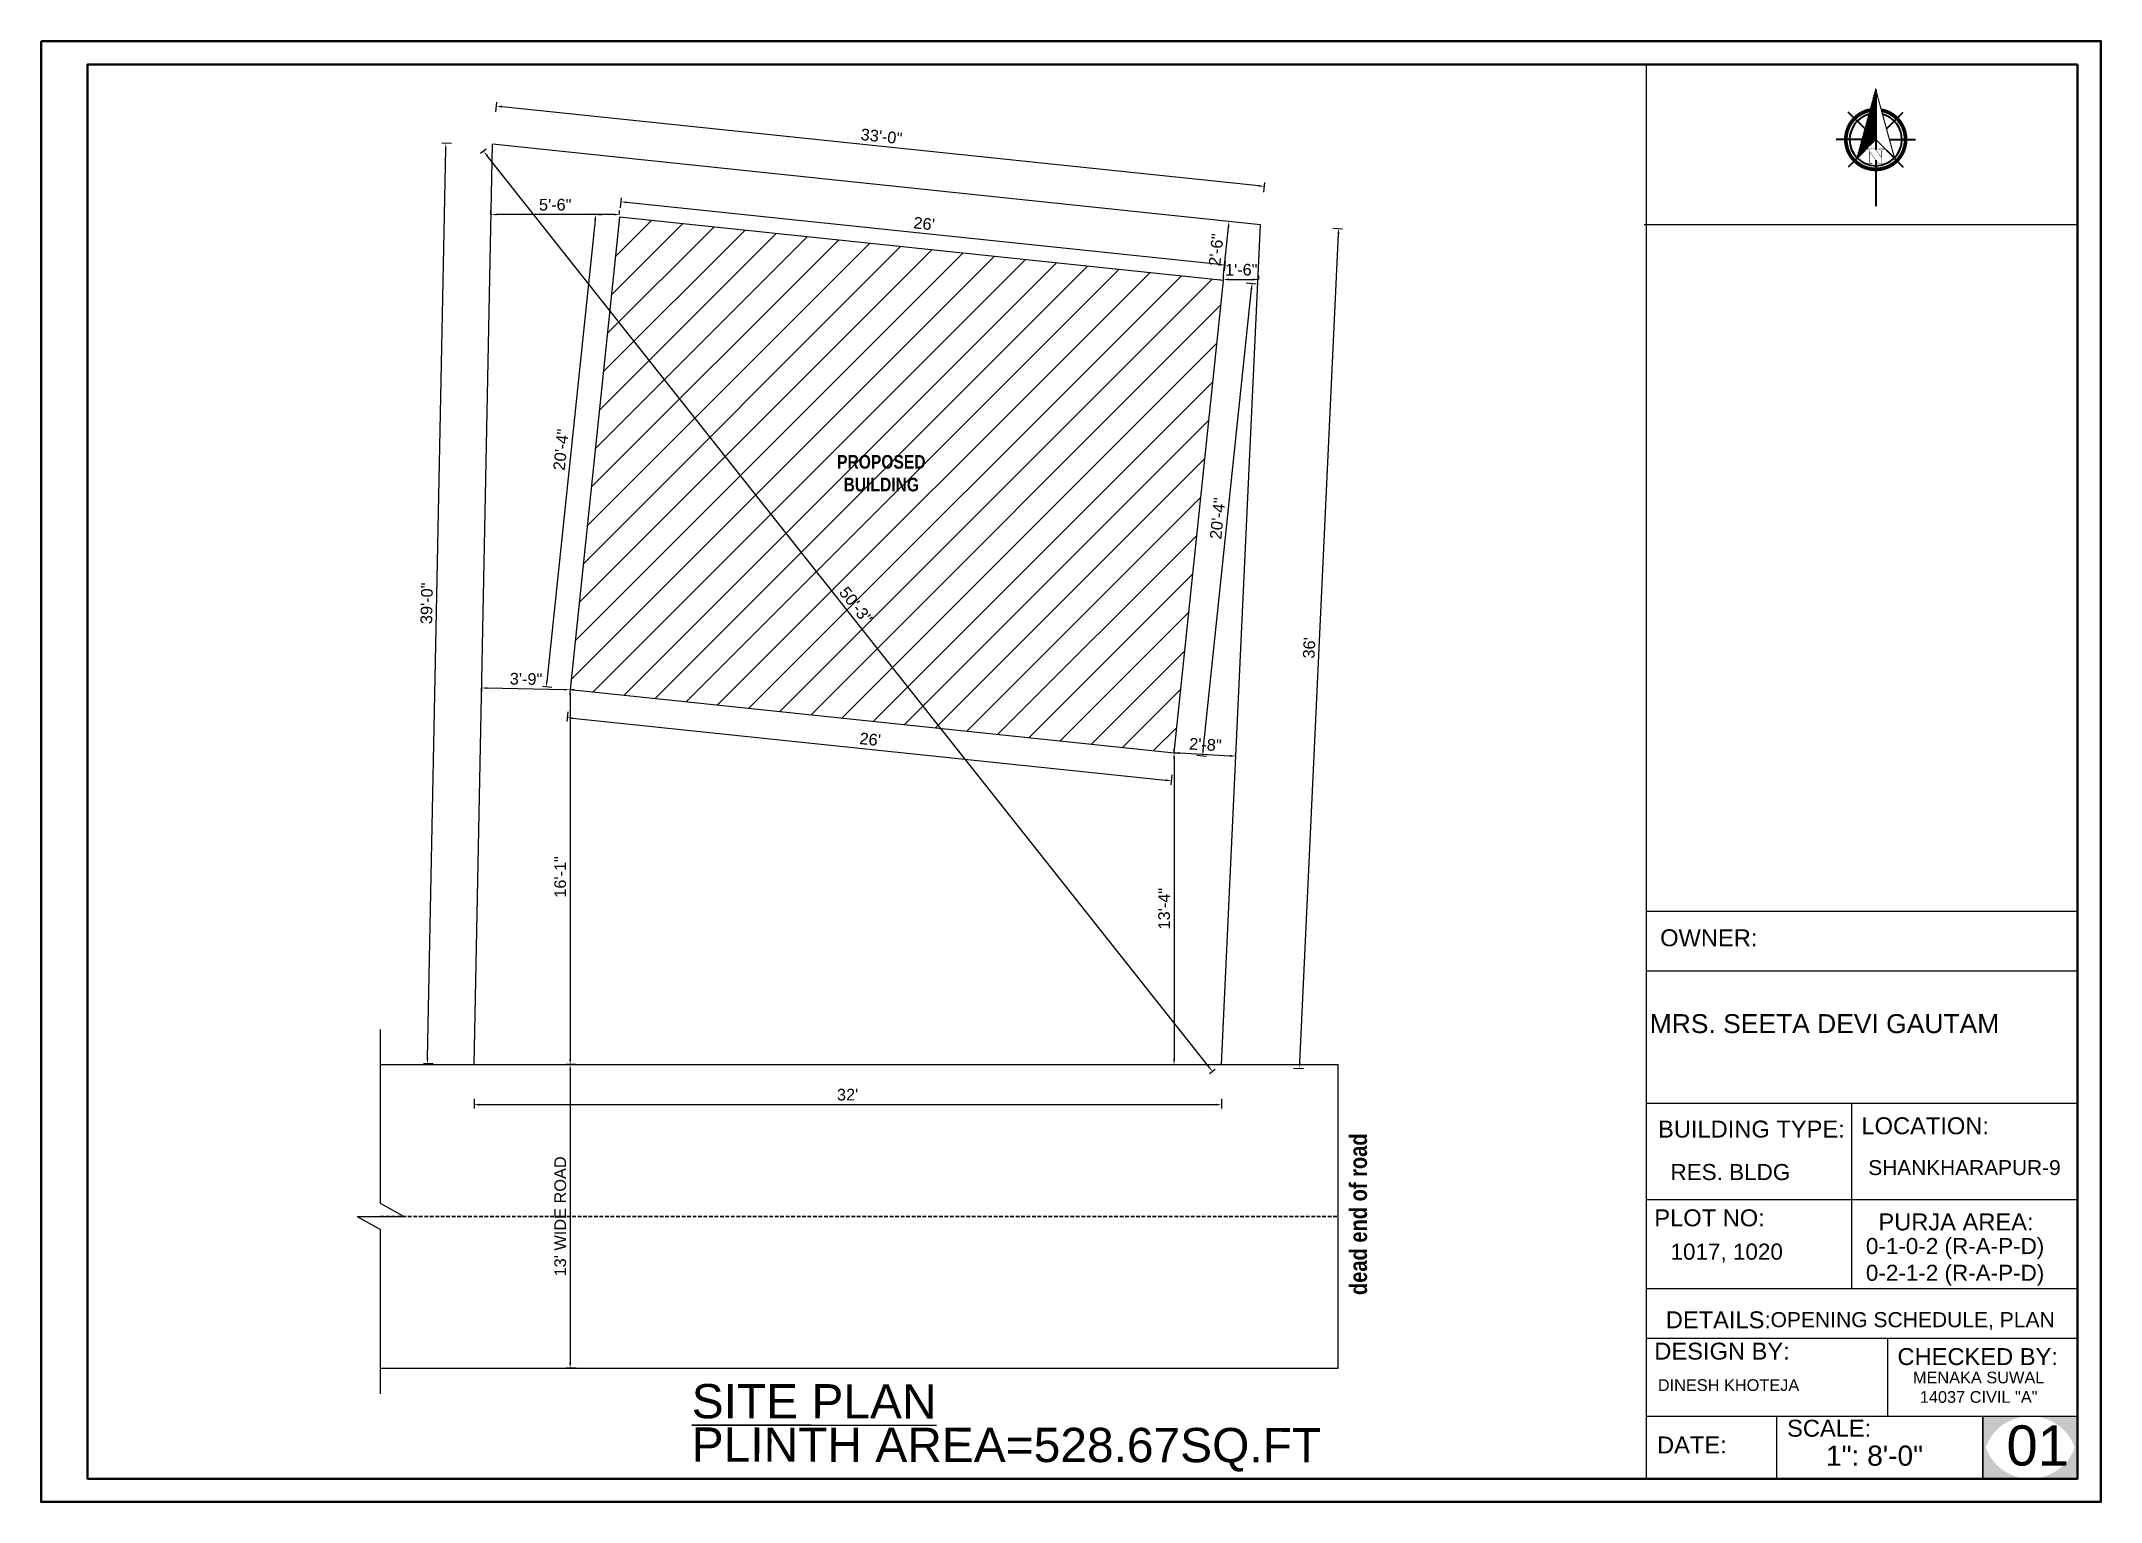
# Model space of a CAD drawing. Header units: inches. Extents: x 100101 to 119806, y -2288 to 8641.
# Drawn here: x 116282 to 117340, y 3458 to 4208 of the extents above; entities that cross this region are included whole.
import ezdxf

# ---------------------------------------------------------------- set-up
doc = ezdxf.new("R2010")
doc.units = ezdxf.units.IN
doc.header["$LTSCALE"] = 0.5
doc.header["$MEASUREMENT"] = 0
doc.header["$PDMODE"] = 66
doc.linetypes.add('DASHED2', pattern=[0.375, 0.25, -0.125])
for name, color, linetype, lineweight in [('Dimention', 5, 'Continuous', 20), ('door', 202, 'Continuous', 5), ('Siteplan', 7, 'Continuous', 30), ('steps', 253, 'Continuous', 20), ('TEXT', 220, 'Continuous', 9), ('WALL - A', 1, 'Continuous', 40)]:
    doc.layers.add(name, color=color, linetype=linetype, lineweight=lineweight)
doc.layers.add('Normal Wall', color=7, linetype='Continuous', lineweight=35, true_color=0xffaf89)
doc.layers.add('Rear Wall', color=7, linetype='Continuous', lineweight=20, true_color=0xd4e480)
doc.layers.add('plan wall', color=7, linetype='Continuous')
doc.layers.add('REBARS', color=5, linetype='Continuous')
doc.styles.add('Lettring Text', font='arial.ttf')
doc.styles.get("Standard").update_dxf_attribs({"font": 'arial.ttf'})
doc.styles.add('SwissBT', font='swiss.ttf', dxfattribs={"height": 12})
doc.dimstyles.new('Copy of Standard', dxfattribs={"dimtxt": 6, "dimasz": 2.875, "dimexe": 2, "dimexo": 4, "dimgap": 2, "dimtad": 1, "dimdec": 0, "dimrnd": 1, "dimzin": 0, "dimdsep": 46, "dimlunit": 4, "dimtxsty": 'Lettring Text', "dimcen": 0.1, "dimclrd": 7, "dimclre": 7, "dimclrt": 7, "dimazin": 0, "dimtfac": 0.645, "dimtdec": 0, "dimtmove": 1, "dimatfit": 0, "dimfxl": 3, "dimfxlon": 1, "dimtfillclr": 256, "dimtolj": 1, "dimtzin": 0, "dimlwd": -1, "dimlwe": -1, "dimarcsym": 2})

msp = doc.modelspace()

# ---------------------------------------------------------------- texts
at = {"color": 0}
for s, p in [('OWNER:', (117113.4, 3743.2)), ('LOCATION:', (117216.8, 3646.6))]:
    msp.add_text(s, height=8.7, dxfattribs=at).set_placement(p)
at = {"layer": 'plan wall', "ltscale": 3, "char_height": 17.612, "attachment_point": 7, "rotation": 359.9411}
for s, insert in [('{\\LSITE PLAN}', (116615.9, 3500.4)), ('PLINTH AREA=528.67SQ.FT', (116615.9, 3473.5))]:
    msp.add_mtext(s, dxfattribs=dict(at, insert=insert))
at = {"layer": 'steps', "color": 7, "ltscale": 0.3, "insert": (116713.3, 3995.6), "char_height": 7, "width": 55.268, "attachment_point": 2}
msp.add_mtext('{\\fTechnic|b1|i0|c2|p2;PROPOSED BUILDING}', dxfattribs=at)
at = {"layer": 'TEXT', "color": 0}
for s, height, p in [('OWNER:', 8.7, (117113.4, 3743.2)), ('LOCATION:', 8.7, (117216.8, 3646.6)), ('CHECKED BY:', 8.704, (117235.3, 3528)), ('CHECKED BY:', 8.704, (117235.3, 3528)), ('SCALE:', 8.7, (117178.6, 3491.2)), ('SCALE:', 8.7, (117178.6, 3491.2))]:
    msp.add_text(s, height=height, dxfattribs=at).set_placement(p)
at = {"layer": 'TEXT', "color": 0, "linetype": 'ByBlock', "style": 'SwissBT'}
for s, insert, char_height, width, attachment_point in [('MRS. SEETA DEVI GAUTAM', (117197.8, 3708.3), 9.72, 217.511, 2), ('OPENING SCHEDULE, PLAN', (117170.1, 3555.2), 7.74, 268.532, 1), ('MENAKA SUWAL\\P14037 CIVIL "A"', (117277, 3524.6), 6, 88.549, 2), ('DINESH KHOTEJA', (117112.2, 3520.7), 6, 201.528, 1)]:
    msp.add_mtext(s, dxfattribs=dict(at, insert=insert, char_height=char_height, width=width, attachment_point=attachment_point))
at = {"layer": 'TEXT', "color": 0, "attachment_point": 1}
for s, insert, char_height, width in [('BUILDING TYPE:', (117112.3, 3653.6), 8.704, 148.555), ('BUILDING TYPE:', (117112.3, 3653.6), 8.704, 148.555), ('PLOT NO: ', (117110.4, 3608), 8.7, 138.027), ('PLOT NO: ', (117110.4, 3608), 8.7, 138.027), ('PURJA AREA:', (117225.5, 3605.9), 8.704, 197.582), ('PURJA AREA:', (117225.5, 3605.9), 8.704, 197.582), ('DETAILS: ', (117116.3, 3555.6), 8.7, 138.027), ('DESIGN BY:', (117110.4, 3539.5), 8.7, 138.027), ('DESIGN BY:', (117110.4, 3539.5), 8.7, 138.027), ('DATE:', (117111.8, 3491.3), 8.7, 34.818)]:
    msp.add_mtext(s, dxfattribs=dict(at, insert=insert, char_height=char_height, width=width))
at = {"layer": 'TEXT', "insert": (116953.8, 3605.5), "char_height": 9, "attachment_point": 2, "rotation": 90}
msp.add_mtext('{\\fTechnic|b1|i0|c2|p2;dead end of road}', dxfattribs=at)
at = {"layer": 'TEXT', "color": 0, "style": 'SwissBT'}
for s, insert, char_height, width, attachment_point in [('RES. BLDG', (117118.7, 3631.3), 8.26, 163.214, 1), ('RES. BLDG', (117118.7, 3631.3), 8.26, 163.214, 1), ('1017, 1020', (117118.7, 3590.4), 8.26, 163.214, 1), ('0-1-0-2 (R-A-P-D)\\P0-2-1-2 (R-A-P-D)', (117264.9, 3593.3), 8.256, 163.214, 2), ('01', (117291.3, 3497), 20.64, 20.158, 1)]:
    msp.add_mtext(s, dxfattribs=dict(at, insert=insert, char_height=char_height, width=width, attachment_point=attachment_point))
at = {"layer": 'TEXT', "color": 0, "linetype": 'ByBlock', "insert": (117220.3, 3633.3), "char_height": 7.671, "attachment_point": 1}
msp.add_mtext_dynamic_manual_height_columns('SHANKHARAPUR-9', width=381.035, gutter_width=1.53, heights=[0], dxfattribs=at)
at = {"layer": 'TEXT', "color": 0, "ltscale": 0.5, "insert": (117198.6, 3486.6), "char_height": 10.32, "width": 127.534, "attachment_point": 1, "style": 'SwissBT'}
msp.add_mtext('1": 8\'-0"', dxfattribs=at)
msp.add_mtext('1": 8\'-0"', dxfattribs=at)

# ---------------------------------------------------------------- blocks, each defined once
blk = doc.blocks.new('*X736')
at = {"color": 0}
for p, q in [((145.96, -414.6), (147.62, -412.94)), ((146.16, -413.87), (147.62, -412.41)), ((146.36, -413.14), (147.62, -411.88)), ((146.55, -412.41), (147.62, -411.35)), ((146.75, -411.68), (147.62, -410.82)), ((146.95, -410.95), (147.62, -410.29)), ((147.15, -410.22), (147.62, -409.76)), ((147.35, -409.49), (147.62, -409.23)), ((147.55, -408.76), (147.62, -408.7)), ((143.76, -422.63), (147.62, -418.77)), ((143.96, -421.9), (147.62, -418.24)), ((144.16, -421.17), (147.62, -417.71)), ((144.36, -420.44), (147.62, -417.18)), ((144.56, -419.71), (147.62, -416.65)), ((144.76, -418.98), (147.62, -416.12)), ((144.96, -418.25), (147.62, -415.59)), ((145.16, -417.52), (147.62, -415.06)), ((145.36, -416.79), (147.62, -414.53)), ((145.56, -416.06), (147.62, -414)), ((145.76, -415.33), (147.62, -413.47)), ((142.76, -426.28), (147.62, -421.42)), ((142.96, -425.55), (147.62, -420.89)), ((143.16, -424.82), (147.62, -420.36)), ((143.36, -424.09), (147.62, -419.83)), ((143.56, -423.36), (147.62, -419.3))]:
    blk.add_line(p, q, dxfattribs=at)
blk = doc.blocks.new('NORTH_15')
for p, q in [((-2.87, 2.87), (-7.37, 7.37)), ((0, 3.66), (0, 10.62)), ((2.87, 2.87), (7.37, 7.37)), ((-13.37, 0), (2.72, 0)), ((5.49, 0), (17.83, 0)), ((-2.87, -2.87), (-7.37, -7.37)), ((0, -3.66), (0, -10.62)), ((2.87, -2.87), (7.37, -7.37))]:
    blk.add_line(p, q)
at = {"const_width": 1}
for points in [[(0, -8, 1), (0, 8, 0.359415), (-7.86, 1.52, 1)], [(-7.86, -1.52, 0.359415), (0, -8, 1)]]:
    blk.add_lwpolyline(points, format="xyb", dxfattribs=at)
for points, const_width in [([(4.96, -5.01), (-13.37, 0), (4.9, 5), (0, 0), (4.96, -5.01)], 0.3), ([(5.93, -1.55), (6, -1.55), (6.07, -1.54), (6.13, -1.53), (6.17, -1.52), (6.22, -1.51), (6.26, -1.49), (6.28, -1.47), (6.3, -1.45), (6.32, -1.42), (6.33, -1.39), (6.35, -1.34), (6.36, -1.29), (6.37, -1.23), (6.38, -1.16), (6.38, -1.08), (6.38, -1), (6.54, -1), (6.54, -2.34), (6.38, -2.34), (6.38, -2.3), (6.38, -2.23), (6.38, -2.16), (6.37, -2.09), (6.36, -2.04), (6.35, -1.99), (6.33, -1.95), (6.32, -1.91), (6.3, -1.88), (6.28, -1.86), (6.26, -1.83), (6.22, -1.81), (6.18, -1.8), (6.13, -1.78), (6.07, -1.77), (6.01, -1.76), (5.95, -1.76), (2.66, -1.76), (2.66, -2.34), (2.5, -2.34), (2.5, -0.16), (4.71, 1.44), (3.14, 1.44), (3.07, 1.44), (3, 1.43), (2.94, 1.42), (2.89, 1.41), (2.85, 1.4), (2.81, 1.38), (2.78, 1.36), (2.76, 1.34), (2.74, 1.31), (2.72, 1.27), (2.7, 1.22), (2.69, 1.17), (2.68, 1.11), (2.67, 1.04), (2.66, 0.97), (2.66, 0.89), (2.66, 0.87), (2.5, 0.87), (2.5, 2.21), (2.66, 2.21), (2.66, 2.17), (2.66, 2.09), (2.67, 2.03), (2.68, 1.97), (2.69, 1.91), (2.7, 1.86), (2.71, 1.82), (2.73, 1.78), (2.75, 1.76), (2.77, 1.74), (2.8, 1.72), (2.85, 1.7), (2.89, 1.68), (2.94, 1.67), (3, 1.66), (3.07, 1.66), (3.14, 1.66), (6.54, 1.66), (6.54, 0.75), (3.33, -1.55), (5.93, -1.55), (5.93, -1.55)], 0.1)]:
    blk.add_lwpolyline(points, dxfattribs=dict(const_width=const_width))
for start, end in [(90, 164.973), (270, 90), (195.027, 270)]:
    blk.add_arc((0, 0), 7, start, end)
at = {"rotation": 90}
blk.add_blockref('*X736', (-421.89, -147.62), dxfattribs=at)
blk = doc.blocks.new('A$C0BDB7EE9')
at = {"layer": 'Siteplan', "xscale": 2.999999999999779, "yscale": 2.999999999999779, "zscale": 2.999999999999779, "rotation": 247.8612575918487}
blk.add_blockref('NORTH_15', (20.2, 49.5), dxfattribs=at)
blk = doc.blocks.new('A$C327B4BBD')
at = {"layer": 'Dimention', "ltscale": 0.3, "xscale": 1.171875000000082, "yscale": 1.171875000000082, "zscale": 1.171875000000082, "rotation": 112.1387424081494}
blk.add_blockref('A$C0BDB7EE9', (16.1, 0), dxfattribs=at)
blk = doc.blocks.new('*D781')
at = {"layer": 'Defpoints', "color": 0, "ltscale": 0.5, "transparency": 16777216}
for p in [(116578.8, 4117.8), (116541.2, 3876.4), (116553.4, 3875.2)]:
    blk.add_point(p, dxfattribs=at)
at = {"layer": 'steps', "color": 7, "ltscale": 0.5, "transparency": 16777216}
for p, q in [((116566.3, 4116.3), (116541.5, 3879.3)), ((116569.6, 4118.8), (116564.6, 4119.3)), ((116544.1, 3876.1), (116539.2, 3876.6))]:
    blk.add_line(p, q, dxfattribs=at)
for points in [[(116565.8, 4116.3), (116566.8, 4116.2), (116566.6, 4119.1)], [(116541, 3879.3), (116541.9, 3879.2), (116541.2, 3876.4)]]:
    blk.add_solid(points, dxfattribs=at)
at = {"layer": 'steps', "color": 7, "ltscale": 0.5, "transparency": 16777216, "insert": (116548.8, 3998.3), "char_height": 6, "attachment_point": 5, "rotation": 84.0162, "style": 'Lettring Text'}
blk.add_mtext('\\A1;20\'-4"', dxfattribs=at)
blk = doc.blocks.new('*D782')
at = {"layer": 'Defpoints', "color": 0, "ltscale": 0.5, "transparency": 16777216}
for p in [(116578.8, 4117.8), (116579.7, 4125.7), (116889.1, 4085.3)]:
    blk.add_point(p, dxfattribs=at)
at = {"layer": 'steps', "color": 7, "ltscale": 0.5, "transparency": 16777216}
for p, q in [((116579.3, 4122.7), (116579.9, 4127.7)), ((116887.1, 4093.5), (116582.5, 4125.4)), ((116889.6, 4090.2), (116890.2, 4095.2))]:
    blk.add_line(p, q, dxfattribs=at)
for points in [[(116582.6, 4125.9), (116582.5, 4124.9), (116579.7, 4125.7)], [(116887.1, 4093.9), (116887, 4093), (116890, 4093.2)]]:
    blk.add_solid(points, dxfattribs=at)
at = {"layer": 'steps', "color": 7, "ltscale": 0.5, "transparency": 16777216, "insert": (116735.3, 4114.5), "char_height": 6, "attachment_point": 5, "rotation": 354.0162, "style": 'Lettring Text'}
blk.add_mtext("\\A1;26'", dxfattribs=at)
blk = doc.blocks.new('*D783')
at = {"layer": 'Defpoints', "color": 0, "ltscale": 0.5, "transparency": 16777216}
for p in [(116889.1, 4085.3), (116903.8, 4083.8), (116863.7, 3842.6)]:
    blk.add_point(p, dxfattribs=at)
at = {"layer": 'steps', "color": 7, "ltscale": 0.5, "transparency": 16777216}
for p, q in [((116900.8, 4084.1), (116905.8, 4083.6)), ((116878.7, 3844), (116903.5, 4080.9)), ((116875.4, 3841.4), (116880.4, 3840.9))]:
    blk.add_line(p, q, dxfattribs=at)
for points in [[(116903, 4081), (116904, 4080.9), (116903.8, 4083.8)], [(116878.2, 3844), (116879.1, 3843.9), (116878.4, 3841.1)]]:
    blk.add_solid(points, dxfattribs=at)
at = {"layer": 'steps', "color": 7, "ltscale": 0.5, "transparency": 16777216, "insert": (116886.1, 3963), "char_height": 6, "attachment_point": 5, "rotation": 84.0162, "style": 'Lettring Text'}
blk.add_mtext('\\A1;20\'-4"', dxfattribs=at)
blk = doc.blocks.new('*D784')
at = {"layer": 'Defpoints', "color": 0, "ltscale": 0.5, "transparency": 16777216}
for p in [(116553.4, 3875.2), (116863.7, 3842.6), (116862.2, 3828.2)]:
    blk.add_point(p, dxfattribs=at)
at = {"layer": 'steps', "color": 7, "ltscale": 0.5, "transparency": 16777216}
for p, q in [((116552.2, 3863.7), (116551.7, 3858.7)), ((116554.7, 3860.4), (116859.3, 3828.5)), ((116862.5, 3831.2), (116862, 3826.2))]:
    blk.add_line(p, q, dxfattribs=at)
for points in [[(116554.8, 3860.9), (116554.7, 3859.9), (116551.9, 3860.7)], [(116859.4, 3829), (116859.3, 3828), (116862.2, 3828.2)]]:
    blk.add_solid(points, dxfattribs=at)
at = {"layer": 'steps', "color": 7, "ltscale": 0.5, "transparency": 16777216, "insert": (116707.6, 3849.5), "char_height": 6, "attachment_point": 5, "rotation": 354.0162, "style": 'Lettring Text'}
blk.add_mtext("\\A1;26'", dxfattribs=at)
blk = doc.blocks.new('*D785')
at = {"layer": 'Defpoints', "color": 0, "ltscale": 0.5, "transparency": 16777216}
for p in [(116908.1, 4113.9), (116948.3, 4112), (116888, 3682.4)]:
    blk.add_point(p, dxfattribs=at)
at = {"layer": 'steps', "color": 7, "ltscale": 0.5, "transparency": 16777216}
for p, q in [((116928.3, 3683.4), (116948.1, 4109.2)), ((116945.3, 4112.2), (116950.3, 4111.9)), ((116925.1, 3680.6), (116930.1, 3680.4))]:
    blk.add_line(p, q, dxfattribs=at)
for points in [[(116947.6, 4109.2), (116948.6, 4109.1), (116948.3, 4112)], [(116927.8, 3683.4), (116928.7, 3683.3), (116928.1, 3680.5)]]:
    blk.add_solid(points, dxfattribs=at)
at = {"layer": 'steps', "color": 7, "ltscale": 0.5, "transparency": 16777216, "insert": (116933.1, 3896.5), "char_height": 6, "attachment_point": 5, "rotation": 87.3288, "style": 'Lettring Text'}
blk.add_mtext("\\A1;36'", dxfattribs=at)
blk = doc.blocks.new('*D786')
at = {"layer": 'Defpoints', "color": 0, "ltscale": 0.5, "transparency": 16777216}
for p in [(116489.6, 4155.7), (116513.6, 4155.3), (116504.1, 3682.4)]:
    blk.add_point(p, dxfattribs=at)
at = {"layer": 'steps', "color": 7, "ltscale": 0.5, "transparency": 16777216}
for p, q in [((116480.2, 3685.7), (116489.6, 4152.9)), ((116492.6, 4155.7), (116487.6, 4155.8)), ((116483.1, 3682.8), (116478.1, 3682.9))]:
    blk.add_line(p, q, dxfattribs=at)
for points in [[(116489.1, 4152.9), (116490, 4152.9), (116489.6, 4155.7)], [(116479.7, 3685.7), (116480.7, 3685.7), (116480.1, 3682.8)]]:
    blk.add_solid(points, dxfattribs=at)
at = {"layer": 'steps', "color": 7, "ltscale": 0.5, "transparency": 16777216, "insert": (116479.8, 3919.4), "char_height": 6, "attachment_point": 5, "rotation": 88.8499, "style": 'Lettring Text'}
blk.add_mtext('\\A1;39\'-0"', dxfattribs=at)
blk = doc.blocks.new('*D787')
at = {"layer": 'Defpoints', "color": 0, "ltscale": 0.5, "transparency": 16777216}
for p in [(116515.6, 4174.9), (116513.6, 4155.3), (116908.1, 4113.9)]:
    blk.add_point(p, dxfattribs=at)
at = {"layer": 'steps', "color": 7, "ltscale": 0.5, "transparency": 16777216}
for p, q in [((116515.3, 4171.9), (116515.8, 4176.9)), ((116907.3, 4133.9), (116518.5, 4174.6)), ((116909.8, 4130.6), (116910.4, 4135.6))]:
    blk.add_line(p, q, dxfattribs=at)
for points in [[(116518.5, 4175.1), (116518.4, 4174.1), (116515.6, 4174.9)], [(116907.3, 4134.3), (116907.2, 4133.4), (116910.1, 4133.6)]]:
    blk.add_solid(points, dxfattribs=at)
at = {"layer": 'steps', "color": 7, "ltscale": 0.5, "transparency": 16777216, "insert": (116713.4, 4159.3), "char_height": 6, "attachment_point": 5, "rotation": 354.0162, "style": 'Lettring Text'}
blk.add_mtext('\\A1;33\'-0"', dxfattribs=at)
blk = doc.blocks.new('*D788')
at = {"layer": 'Defpoints', "color": 0, "ltscale": 0.5, "transparency": 16777216}
for p in [(116504.1, 3682.4), (116888, 3682.4), (116888, 3661.8)]:
    blk.add_point(p, dxfattribs=at)
at = {"layer": 'steps', "color": 7, "ltscale": 0.5, "transparency": 16777216}
for p, q in [((116504.1, 3664.8), (116504.1, 3659.8)), ((116506.9, 3661.8), (116885.1, 3661.8)), ((116888, 3664.8), (116888, 3659.8))]:
    blk.add_line(p, q, dxfattribs=at)
for points in [[(116506.9, 3662.3), (116506.9, 3661.3), (116504.1, 3661.8)], [(116885.1, 3662.3), (116885.1, 3661.3), (116888, 3661.8)]]:
    blk.add_solid(points, dxfattribs=at)
at = {"layer": 'steps', "color": 7, "ltscale": 0.5, "transparency": 16777216, "insert": (116696, 3666.9), "char_height": 6, "attachment_point": 5, "style": 'Lettring Text'}
blk.add_mtext("\\A1;32'", dxfattribs=at)
blk = doc.blocks.new('*D797')
at = {"layer": 'Defpoints', "color": 0, "ltscale": 0.5, "transparency": 16777216}
for p in [(116509.1, 4151.7), (116513.6, 4155.3), (116888, 3682.4)]:
    blk.add_point(p, dxfattribs=at)
at = {"layer": 'steps', "color": 7, "ltscale": 0.5, "transparency": 16777216}
for p, q in [((116510.4, 4152.8), (116507.5, 4150.5)), ((116881.7, 3681), (116510.9, 4149.4)), ((116884.8, 3679.9), (116881.9, 3677.6))]:
    blk.add_line(p, q, dxfattribs=at)
for points in [[(116511.2, 4149.7), (116510.5, 4149.1), (116509.1, 4151.7)], [(116882, 3681.3), (116881.3, 3680.8), (116883.5, 3678.8)]]:
    blk.add_solid(points, dxfattribs=at)
at = {"layer": 'steps', "color": 7, "ltscale": 0.5, "transparency": 16777216, "insert": (116700.2, 3918.4), "char_height": 6, "attachment_point": 5, "rotation": 308.368, "style": 'Lettring Text'}
blk.add_mtext('\\A1;50\'-3"', dxfattribs=at)
blk = doc.blocks.new('*D789')
at = {"layer": 'Defpoints', "color": 0, "ltscale": 0.5, "transparency": 16777216}
for p in [(116724.1, 3682.4), (116553.5, 3526.4), (116724.1, 3526.4)]:
    blk.add_point(p, dxfattribs=at)
at = {"layer": 'steps', "color": 7, "ltscale": 0.5, "transparency": 16777216}
for p, q in [((116556.5, 3682.4), (116551.5, 3682.4)), ((116553.5, 3679.5), (116553.5, 3529.2)), ((116556.5, 3526.4), (116551.5, 3526.4))]:
    blk.add_line(p, q, dxfattribs=at)
for points in [[(116553, 3679.5), (116554, 3679.5), (116553.5, 3682.4)], [(116553, 3529.2), (116554, 3529.2), (116553.5, 3526.4)]]:
    blk.add_solid(points, dxfattribs=at)
at = {"layer": 'steps', "color": 7, "ltscale": 0.5, "transparency": 16777216, "insert": (116548.4, 3604.4), "char_height": 6, "attachment_point": 5, "rotation": 90, "style": 'Lettring Text'}
blk.add_mtext("\\A1;13' WIDE ROAD", dxfattribs=at)
blk = doc.blocks.new('*D790')
at = {"layer": 'Defpoints', "color": 0, "ltscale": 0.5, "transparency": 16777216}
for p in [(116553.4, 3875.2), (116553.4, 3682.4), (116553.5, 3682.4)]:
    blk.add_point(p, dxfattribs=at)
at = {"layer": 'steps', "color": 7, "ltscale": 0.5, "transparency": 16777216}
for p, q in [((116553.5, 3875.2), (116555.5, 3875.2)), ((116553.5, 3872.3), (116553.5, 3685.2)), ((116553.5, 3682.4), (116555.5, 3682.4))]:
    blk.add_line(p, q, dxfattribs=at)
for points in [[(116553, 3872.3), (116554, 3872.3), (116553.5, 3875.2)], [(116553, 3685.2), (116554, 3685.2), (116553.5, 3682.4)]]:
    blk.add_solid(points, dxfattribs=at)
at = {"layer": 'steps', "color": 7, "ltscale": 0.5, "transparency": 16777216, "insert": (116548.4, 3778.8), "char_height": 6, "attachment_point": 5, "rotation": 90, "style": 'Lettring Text'}
blk.add_mtext('\\A1;16\'-1"', dxfattribs=at)
blk = doc.blocks.new('*D791')
at = {"layer": 'Defpoints', "color": 0, "ltscale": 0.5, "transparency": 16777216}
for p in [(116863.7, 3842.6), (116863.7, 3682.4), (116863.7, 3682.4)]:
    blk.add_point(p, dxfattribs=at)
at = {"layer": 'steps', "color": 7, "ltscale": 0.5, "transparency": 16777216}
for p, q in [((116863.7, 3842.6), (116865.7, 3842.6)), ((116863.7, 3839.8), (116863.7, 3685.2)), ((116863.7, 3682.4), (116865.7, 3682.4))]:
    blk.add_line(p, q, dxfattribs=at)
for points in [[(116863.2, 3839.8), (116864.2, 3839.8), (116863.7, 3842.6)], [(116863.2, 3685.2), (116864.2, 3685.2), (116863.7, 3682.4)]]:
    blk.add_solid(points, dxfattribs=at)
at = {"layer": 'steps', "color": 7, "ltscale": 0.5, "transparency": 16777216, "insert": (116858.6, 3762.5), "char_height": 6, "attachment_point": 5, "rotation": 90, "style": 'Lettring Text'}
blk.add_mtext('\\A1;13\'-4"', dxfattribs=at)
blk = doc.blocks.new('*D792')
at = {"layer": 'Defpoints', "color": 0, "ltscale": 0.5, "transparency": 16777216}
for p in [(116512.8, 4119.2), (116512.8, 4119.2), (116578.8, 4117.8)]:
    blk.add_point(p, dxfattribs=at)
at = {"layer": 'steps', "color": 7, "ltscale": 0.5, "transparency": 16777216}
for p, q in [((116512.8, 4119.2), (116512.8, 4121.2)), ((116576, 4119.2), (116515.7, 4119.2)), ((116578.8, 4119.2), (116578.8, 4121.2))]:
    blk.add_line(p, q, dxfattribs=at)
for points in [[(116515.7, 4119.6), (116515.7, 4118.7), (116512.8, 4119.2)], [(116576, 4119.6), (116576, 4118.7), (116578.8, 4119.2)]]:
    blk.add_solid(points, dxfattribs=at)
at = {"layer": 'steps', "color": 7, "ltscale": 0.5, "transparency": 16777216, "insert": (116545.8, 4124.2), "char_height": 6, "attachment_point": 5, "style": 'Lettring Text'}
blk.add_mtext('\\A1;5\'-6"', dxfattribs=at)
blk = doc.blocks.new('*D793')
at = {"layer": 'Defpoints', "color": 0, "ltscale": 0.5, "transparency": 16777216}
for p in [(116863.7, 3842.6), (116895.3, 3840.9), (116895.3, 3840.9)]:
    blk.add_point(p, dxfattribs=at)
at = {"layer": 'steps', "color": 7, "ltscale": 0.5, "transparency": 16777216}
for p, q in [((116863.7, 3842.6), (116863.8, 3844.6)), ((116866.6, 3842.5), (116892.5, 3841)), ((116895.3, 3840.9), (116895.5, 3842.9))]:
    blk.add_line(p, q, dxfattribs=at)
for points in [[(116866.6, 3843), (116866.5, 3842), (116863.7, 3842.6)], [(116892.5, 3841.5), (116892.4, 3840.5), (116895.3, 3840.9)]]:
    blk.add_solid(points, dxfattribs=at)
at = {"layer": 'steps', "color": 7, "ltscale": 0.5, "transparency": 16777216, "insert": (116879.8, 3846.8), "char_height": 6, "attachment_point": 5, "rotation": 356.7868, "style": 'Lettring Text'}
blk.add_mtext('\\A1;2\'-8"', dxfattribs=at)
blk = doc.blocks.new('*D794')
at = {"layer": 'Defpoints', "color": 0, "ltscale": 0.5, "transparency": 16777216}
for p in [(116508, 3876.1), (116508, 3875.9), (116553.4, 3875.2)]:
    blk.add_point(p, dxfattribs=at)
at = {"layer": 'steps', "color": 7, "ltscale": 0.5, "transparency": 16777216}
for p, q in [((116508, 3875.9), (116507.9, 3873.9)), ((116550.5, 3875), (116510.8, 3875.8)), ((116553.4, 3875), (116553.3, 3873))]:
    blk.add_line(p, q, dxfattribs=at)
for points in [[(116510.8, 3876.3), (116510.8, 3875.4), (116508, 3875.9)], [(116550.5, 3875.5), (116550.5, 3874.6), (116553.4, 3875)]]:
    blk.add_solid(points, dxfattribs=at)
at = {"layer": 'steps', "color": 7, "ltscale": 0.5, "transparency": 16777216, "insert": (116530.8, 3880.5), "char_height": 6, "attachment_point": 5, "rotation": 358.8499, "style": 'Lettring Text'}
blk.add_mtext('\\A1;3\'-9"', dxfattribs=at)
blk = doc.blocks.new('*D779')
at = {"layer": 'Defpoints', "color": 0, "ltscale": 0.5, "transparency": 16777216}
for p in [(116889.1, 4085.3), (116907.3, 4085.8), (116907.3, 4084.8)]:
    blk.add_point(p, dxfattribs=at)
at = {"layer": 'steps', "color": 7, "ltscale": 0.5, "transparency": 16777216}
for p, q in [((116889.1, 4085.8), (116889.1, 4087.8)), ((116892, 4085.8), (116904.4, 4085.8)), ((116907.3, 4085.8), (116907.3, 4087.8))]:
    blk.add_line(p, q, dxfattribs=at)
for points in [[(116892, 4086.3), (116892, 4085.3), (116889.1, 4085.8)], [(116904.4, 4086.3), (116904.4, 4085.3), (116907.3, 4085.8)]]:
    blk.add_solid(points, dxfattribs=at)
at = {"layer": 'steps', "color": 7, "ltscale": 0.5, "transparency": 16777216, "insert": (116898.2, 4090.8), "char_height": 6, "attachment_point": 5, "style": 'Lettring Text'}
blk.add_mtext('\\A1;1\'-6"', dxfattribs=at)
blk = doc.blocks.new('*D780')
at = {"layer": 'Defpoints', "color": 0, "ltscale": 0.5, "transparency": 16777216}
for p in [(116891.9, 4115.6), (116892.3, 4115.6), (116889.1, 4085.3)]:
    blk.add_point(p, dxfattribs=at)
at = {"layer": 'steps', "color": 7, "ltscale": 0.5, "transparency": 16777216}
for p, q in [((116891.9, 4115.6), (116889.9, 4115.8)), ((116889.1, 4088.2), (116891.6, 4112.7)), ((116888.8, 4085.3), (116886.8, 4085.6))]:
    blk.add_line(p, q, dxfattribs=at)
for points in [[(116891.2, 4112.8), (116892.1, 4112.7), (116891.9, 4115.6)], [(116888.6, 4088.3), (116889.5, 4088.2), (116888.8, 4085.3)]]:
    blk.add_solid(points, dxfattribs=at)
at = {"layer": 'steps', "color": 7, "ltscale": 0.5, "transparency": 16777216, "insert": (116885.3, 4101), "char_height": 6, "attachment_point": 5, "rotation": 84.0162, "style": 'Lettring Text'}
blk.add_mtext('\\A1;2\'-6"', dxfattribs=at)

# ---------------------------------------------------------------- dimensions: what is measured, and where the dimension line sits
at = {"layer": 'steps', "ltscale": 0.5}
for p1, distance, text, picture, middle in [((116908.1, 4113.9), -19.8, '33\'-0"', '*D787', (116713.4, 4159.3)), ((116504.1, 3682.4), 23.9, '39\'-0"', '*D786', (116479.8, 3919.4))]:
    dim = msp.add_aligned_dim(p1=p1, p2=(116513.6, 4155.3), distance=distance, text=text, dimstyle='Copy of Standard', dxfattribs=at)
    dim.commit()
    dim.dimension.update_dxf_attribs({"geometry": picture, "text_midpoint": middle})
for p1, p2, distance, picture, middle in [((116888, 3682.4), (116513.6, 4155.3), 5.7, '*D797', (116700.2, 3918.4)), ((116889.1, 4085.3), (116578.8, 4117.8), -7.9, '*D782', (116735.3, 4114.5)), ((116578.8, 4117.8), (116553.4, 3875.2), -12.3, '*D781', (116548.8, 3998.3)), ((116889.1, 4085.3), (116892.3, 4115.6), 0.4, '*D780', (116885.3, 4101)), ((116888, 3682.4), (116908.1, 4113.9), -40.2, '*D785', (116933.1, 3896.5)), ((116863.7, 3842.6), (116889.1, 4085.3), -14.8, '*D783', (116886.1, 3963)), ((116553.4, 3875.2), (116508, 3876.1), 0.2, '*D794', (116530.8, 3880.5)), ((116553.4, 3875.2), (116863.7, 3842.6), -14.5, '*D784', (116707.6, 3849.5)), ((116863.7, 3842.6), (116895.3, 3840.9), 0, '*D793', (116879.8, 3846.8))]:
    dim = msp.add_aligned_dim(p1=p1, p2=p2, distance=distance, dimstyle='Copy of Standard', dxfattribs=at)
    dim.commit()
    dim.dimension.update_dxf_attribs({"geometry": picture, "text_midpoint": middle})
for base, p1, p2, picture, middle in [((116512.8, 4119.2), (116578.8, 4117.8), (116512.8, 4119.2), '*D792', (116545.8, 4124.2)), ((116888, 3661.8), (116504.1, 3682.4), (116888, 3682.4), '*D788', (116696, 3666.9))]:
    dim = msp.add_linear_dim(base=base, p1=p1, p2=p2, dimstyle='Copy of Standard', dxfattribs=at)
    dim.commit()
    dim.dimension.update_dxf_attribs({"geometry": picture, "text_midpoint": middle})
dim = msp.add_linear_dim(base=(116907.3, 4085.8), p1=(116889.1, 4085.3), p2=(116907.3, 4084.8), dimstyle='Copy of Standard', dxfattribs=at)
dim.commit()
dim.dimension.update_dxf_attribs({"geometry": '*D779', "text_midpoint": (116898.2, 4085.8), "dimtype": 160})
for base, p1, p2, picture, middle in [((116553.5, 3682.4), (116553.4, 3875.2), (116553.4, 3682.4), '*D790', (116548.4, 3778.8)), ((116863.7, 3682.4), (116863.7, 3842.6), (116863.7, 3682.4), '*D791', (116858.6, 3762.5))]:
    dim = msp.add_linear_dim(base=base, p1=p1, p2=p2, angle=90, dimstyle='Copy of Standard', dxfattribs=at)
    dim.commit()
    dim.dimension.update_dxf_attribs({"geometry": picture, "text_midpoint": middle})
dim = msp.add_linear_dim(base=(116553.5, 3526.4), p1=(116724.1, 3682.4), p2=(116724.1, 3526.4), angle=90, text="13' WIDE ROAD", dimstyle='Copy of Standard', dxfattribs=at)
dim.commit()
dim.dimension.update_dxf_attribs({"geometry": '*D789', "text_midpoint": (116548.4, 3604.4)})

# ---------------------------------------------------------------- hatches: boundary and pattern name
msp.add_hatch(color=0).paths.add_polyline_path([(117327.8, 3501.8), (117303.5, 3501.8, -0.414214), (117327.8, 3477.4)])
at = {"layer": 'door', "ltscale": 0.5}
h = msp.add_hatch(dxfattribs=at)
h.set_pattern_fill('ANSI31', color=256, scale=100)
h.set_pattern_definition([(45, (-248100.744, 33879.614), (-8.83883476, 8.83883476), [])])
h.paths.add_polyline_path([(116889.1, 4085.3), (116578.8, 4117.8), (116553.4, 3875.2), (116863.7, 3842.6)])
h.paths.add_polyline_path([(116687.8, 3924.1), (116702.9, 3905), (116712.6, 3912.6), (116697.5, 3931.7)], flags=24)
h.paths.add_polyline_path([(116687.4, 3973.4), (116739.3, 3973.4), (116739.3, 3999.4), (116687.4, 3999.4)], flags=24)
at = {"layer": 'TEXT'}
for points in [[(117303.5, 3501.8), (117279.2, 3501.8), (117279.2, 3477.4, -0.414214)], [(117303.5, 3501.8), (117279.2, 3501.8), (117279.2, 3477.4, -0.414214)], [(117279.2, 3493.9), (117279.2, 3469.6), (117303.5, 3469.6, -0.414214)], [(117279.2, 3493.9), (117279.2, 3469.6), (117303.5, 3469.6, -0.414214)], [(117327.8, 3501.8), (117303.5, 3501.8, -0.414214), (117327.8, 3477.4)], [(117327.8, 3493.9, -0.414214), (117303.5, 3469.6), (117327.8, 3469.6)], [(117327.8, 3493.9, -0.414214), (117303.5, 3469.6), (117327.8, 3469.6)]]:
    msp.add_hatch(color=0, dxfattribs=at).paths.add_polyline_path(points)

# ---------------------------------------------------------------- linework, layer by layer
at = {"color": 0}
msp.add_line((117279.2, 3501.8), (117279.2, 3469.6), dxfattribs=at)
msp.add_line((117279.2, 3501.8), (117279.2, 3469.6), dxfattribs=at)
at = {"layer": 'door', "ltscale": 0.5}
for p, q in [((116504.1, 3682.4), (116513.6, 4155.3)), ((116908.1, 4113.9), (116513.6, 4155.3)), ((116888, 3682.4), (116908.1, 4113.9)), ((116456.1, 3682.4), (116456.1, 3700.4)), ((116456.1, 3682.4), (116948, 3682.4)), ((116456.1, 3629.1), (116456.1, 3682.4)), ((116948, 3526.4), (116948, 3682.4)), ((116456.1, 3611), (116456.1, 3629.1)), ((116468.1, 3604.3), (116456.1, 3611)), ((116444.1, 3604.3), (116468.1, 3604.3)), ((116444.1, 3604.3), (116456.1, 3597.7)), ((116456.1, 3604.3), (116456.1, 3604.4)), ((116456.1, 3604.3), (116456.1, 3604.4)), ((116456.1, 3513.2), (116456.1, 3597.7)), ((116456.1, 3526.4), (116948, 3526.4))]:
    msp.add_line(p, q, dxfattribs=at)
msp.add_lwpolyline([(116889.1, 4085.3), (116578.8, 4117.8), (116553.4, 3875.2), (116863.7, 3842.6)], close=True, dxfattribs=at)
at = {"layer": 'Normal Wall'}
for points in [[(116281.7, 4208.3), (117339.8, 4208.3), (117339.8, 3457.7), (116281.7, 3457.7)], [(116281.7, 4208.3), (117339.8, 4208.3), (117339.8, 3457.7), (116281.7, 3457.7)], [(117327.8, 4196.3), (116305.6, 4196.3), (116305.6, 3469.6), (117327.8, 3469.6)], [(117327.8, 4196.3), (116305.6, 4196.3), (116305.6, 3469.6), (117327.8, 3469.6)]]:
    msp.add_lwpolyline(points, close=True, dxfattribs=at)
at = {"layer": 'Rear Wall'}
for p, q in [((117106.4, 3752.1), (117106.4, 4196.3)), ((117105.2, 4114), (117327.8, 4114)), ((117106.4, 3761.3), (117327.8, 3761.3)), ((117106.4, 3761.3), (117327.8, 3761.3)), ((117106.4, 3761.3), (117327.8, 3761.3)), ((117106.4, 3761.3), (117327.8, 3761.3)), ((117106.4, 3730.5), (117327.8, 3730.5)), ((117106.4, 3730.5), (117327.8, 3730.5)), ((117106.4, 3662.5), (117327.8, 3662.5)), ((117106.4, 3662.5), (117327.8, 3662.5)), ((117211.7, 3662.5), (117211.7, 3576.6)), ((117211.7, 3662.5), (117211.7, 3567.3)), ((117106.4, 3613), (117327.8, 3613)), ((117106.4, 3613), (117327.8, 3613)), ((117106.4, 3567.3), (117327.8, 3567.3)), ((117106.4, 3541.9), (117327.8, 3541.9)), ((117106.4, 3541.9), (117327.8, 3541.9)), ((117230.3, 3501.8), (117230.3, 3541.9)), ((117230.3, 3501.8), (117230.3, 3541.9)), ((117106.4, 3501.8), (117327.8, 3501.8)), ((117106.4, 3501.8), (117327.8, 3501.8)), ((117173.2, 3501.8), (117173.2, 3469.6)), ((117173.2, 3501.8), (117173.2, 3469.6))]:
    msp.add_line(p, q, dxfattribs=at)
msp.add_lwpolyline([(117106.4, 3761.3), (117327.8, 3761.3), (117327.8, 3469.6), (117106.4, 3469.6)], close=True, dxfattribs=at)
msp.add_lwpolyline([(117106.4, 3761.3), (117327.8, 3761.3), (117327.8, 3469.6), (117106.4, 3469.6)], close=True, dxfattribs=at)
at = {"layer": 'WALL - A', "linetype": 'DASHED2', "lineweight": -3, "ltscale": 15}
msp.add_line((116456.1, 3604.4), (116948, 3604.4), dxfattribs=at)

# ---------------------------------------------------------------- block references
at = {"layer": 'REBARS', "xscale": 0.5459999999999999, "yscale": 0.5459999999999999, "zscale": 0.5459999999999999, "rotation": 270}
msp.add_blockref('A$C327B4BBD', (117224.1, 4132.3), dxfattribs=at)

msp.set_redraw_order([(e.dxf.handle, doc.entitydb.next_handle()) for e in msp.query("TEXT MTEXT ATTDEF DIMENSION ARC_DIMENSION")])  # texts and dimensions are drawn at this point

doc.saveas('drawing.dxf')
